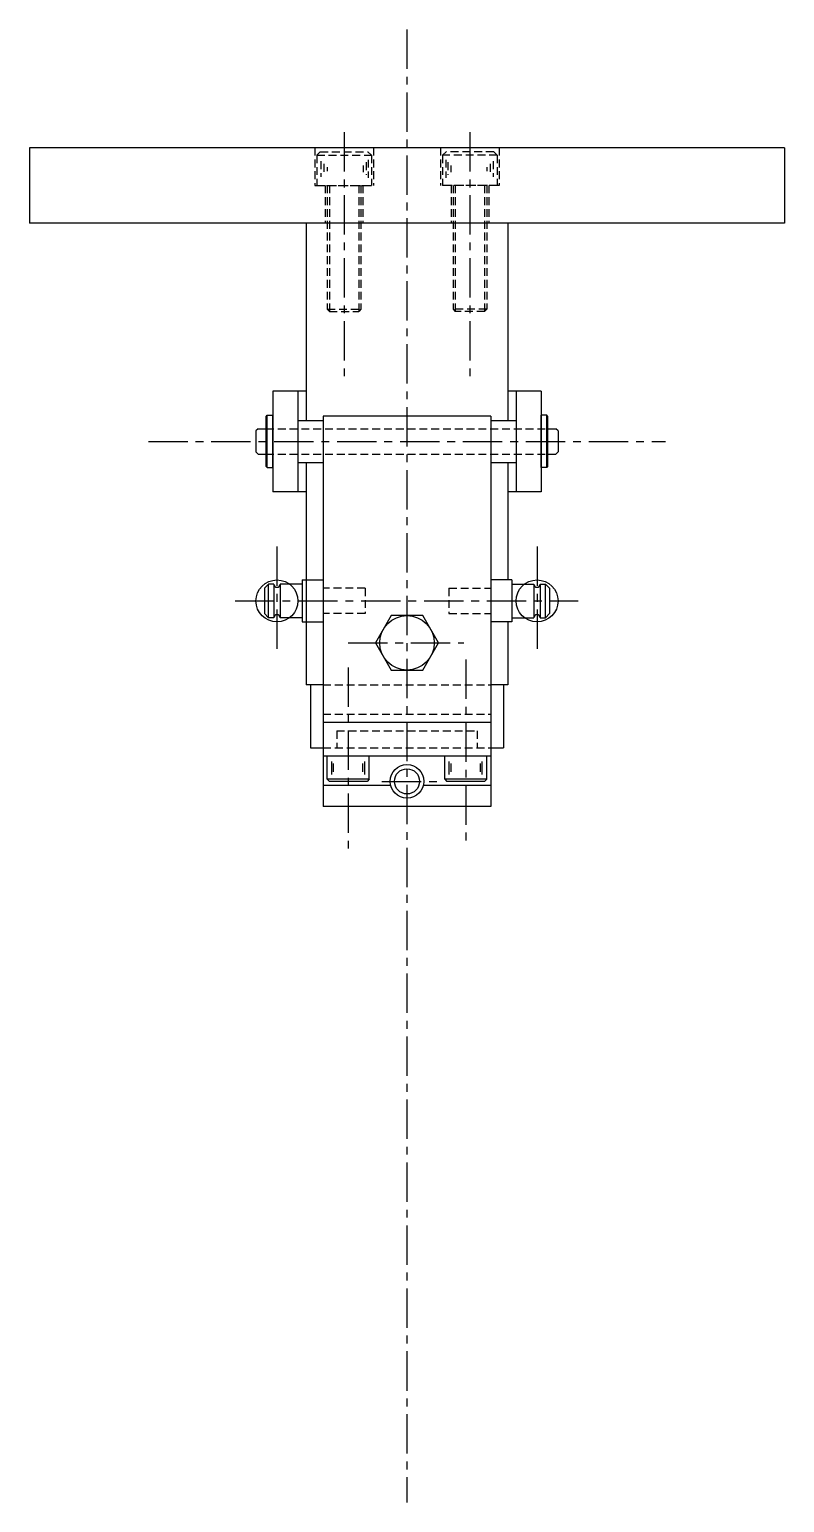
# Model space of a CAD drawing. Extents: x -13768 to 18086, y -10615 to 1188.
# Drawn here: x 8774.1 to 8954.1, y -3459.5 to -3108.5 of the extents above; entities that cross this region are included whole.
import ezdxf

# ---------------------------------------------------------------- set-up
doc = ezdxf.new("R2010")
doc.units = 0
doc.header["$LTSCALE"] = 7.5
doc.header["$MEASUREMENT"] = 0
doc.linetypes.add('CENTER', pattern=[2, 1.25, -0.25, 0.25, -0.25])
doc.linetypes.add('HIDDEN', pattern=[0.375, 0.25, -0.125])
doc.layers.get('0').update_dxf_attribs({"linetype": 'CONTINUOUS'})
doc.layers.add('CL', color=1, linetype='CENTER')
doc.layers.add('OC', color=1, linetype='HIDDEN')

# ---------------------------------------------------------------- blocks, each defined once
blk = doc.blocks.new('08933S')
blk.add_lwpolyline([(-3.75, -6.5), (3.75, -6.5), (7.51, 0), (3.75, 6.5), (-3.75, 6.5), (-7.51, 0)], close=True)
at = {"color": 1}
blk.add_circle((0, 0), 6.5, dxfattribs=at)
blk = doc.blocks.new('06912L')
for p, q in [((-5, 5.5), (-4.5, 6)), ((-5, 5.5), (-5, 0)), ((-4.5, 6), (4.5, 6)), ((5, 5.5), (4.5, 6)), ((5, 5.5), (5, 0)), ((-5, 0), (5, 0))]:
    blk.add_line(p, q)
at = {"color": 1}
for p, q in [((-5, 5.5), (5, 5.5)), ((-3.95, 4.33), (-3.95, 1.3)), ((-3.49, 3.73), (-3.49, 1.75)), ((3.49, 3.73), (3.49, 1.75)), ((3.95, 4.33), (3.95, 1.3))]:
    blk.add_line(p, q, dxfattribs=at)
blk = doc.blocks.new('06125')
for p, q in [((-5.95, 1.6), (-6.25, 1.3)), ((-6.25, 1.3), (-6.25, 0)), ((-6.25, 0), (6.25, 0)), ((-5.95, 1.6), (5.95, 1.6)), ((5.95, 1.6), (6.25, 1.3)), ((6.25, 1.3), (6.25, 0))]:
    blk.add_line(p, q)
at = {"color": 1}
blk.add_line((-6.25, 1.3), (6.25, 1.3), dxfattribs=at)
blk = doc.blocks.new('08912L')
for p, q in [((-6.5, 7.2), (-5.7, 8)), ((-6.5, 7.2), (-6.5, 0)), ((-5.7, 8), (5.7, 8)), ((5.7, 8), (6.5, 7.2)), ((6.5, 7.2), (6.5, 0)), ((-6.5, 0), (6.5, 0))]:
    blk.add_line(p, q)
at = {"color": 1}
for p, q in [((-6.5, 7.2), (6.5, 7.2)), ((-5.56, 5.75), (-5.56, 2.02)), ((-4.81, 5.13), (-4.81, 2.89)), ((-4.07, 4.39), (-4.07, 3.39)), ((4.52, 4.76), (4.52, 3.14)), ((5.26, 5.51), (5.26, 2.52)), ((5.76, 6.13), (5.76, 1.78))]:
    blk.add_line(p, q, dxfattribs=at)

msp = doc.modelspace()

# ---------------------------------------------------------------- linework, layer by layer
for p, q in [((8954.13169, -3136.67667), (8774.13169, -3136.67667)), ((8774.13169, -3136.67667), (8774.13169, -3154.67667)), ((8954.13169, -3136.67667), (8954.13169, -3154.67667)), ((8954.13169, -3154.67667), (8774.13169, -3154.67667)), ((8840.13169, -3154.67667), (8840.13169, -3201.67667)), ((8888.13169, -3154.67667), (8888.13169, -3201.67667)), ((8832.13169, -3194.67667), (8832.13169, -3218.67667)), ((8840.13169, -3194.67667), (8832.13169, -3194.67667)), ((8838.13169, -3194.67667), (8838.13169, -3218.67667)), ((8896.13169, -3194.67667), (8888.13169, -3194.67667)), ((8890.13169, -3194.67667), (8890.13169, -3218.67667)), ((8896.13169, -3194.67667), (8896.13169, -3218.67667)), ((8844.13169, -3200.67667), (8844.13169, -3293.67667)), ((8884.13169, -3200.67667), (8844.13169, -3200.67667)), ((8884.13169, -3200.67667), (8884.13169, -3293.67667)), ((8828.63169, -3203.67667), (8828.13169, -3204.17667)), ((8828.13169, -3204.17667), (8828.13169, -3209.17667)), ((8828.63169, -3203.67667), (8830.53169, -3203.67667)), ((8838.13169, -3201.67667), (8844.13169, -3201.67667)), ((8884.13169, -3201.67667), (8890.13169, -3201.67667)), ((8897.73169, -3203.67667), (8899.63169, -3203.67667)), ((8900.13169, -3204.17667), (8899.63169, -3203.67667)), ((8900.13169, -3204.17667), (8900.13169, -3209.17667)), ((8828.13169, -3209.17667), (8828.63169, -3209.67667)), ((8828.63169, -3209.67667), (8830.53169, -3209.67667)), ((8838.13169, -3211.67667), (8844.13169, -3211.67667)), ((8840.13169, -3211.67667), (8840.13169, -3264.67667)), ((8884.13169, -3211.67667), (8890.13169, -3211.67667)), ((8888.13169, -3211.67667), (8888.13169, -3239.67667)), ((8897.73169, -3209.67667), (8899.63169, -3209.67667)), ((8899.63169, -3209.67667), (8900.13169, -3209.17667)), ((8840.13169, -3218.67667), (8832.13169, -3218.67667)), ((8896.13169, -3218.67667), (8888.13169, -3218.67667)), ((8839.13169, -3239.67667), (8839.13169, -3249.67667)), ((8839.13169, -3239.67667), (8844.13169, -3239.67667)), ((8889.13169, -3239.67667), (8884.13169, -3239.67667)), ((8889.13169, -3239.67667), (8889.13169, -3249.67667)), ((8830.13169, -3241.67667), (8831.13169, -3240.67667)), ((8830.13169, -3241.67667), (8830.13169, -3247.67667)), ((8832.38169, -3240.67667), (8831.13169, -3240.67667)), ((8831.13169, -3248.67667), (8831.13169, -3240.67667)), ((8832.38169, -3240.67667), (8832.38169, -3248.67667)), ((8839.13169, -3240.67667), (8833.88169, -3240.67667)), ((8833.88169, -3240.67667), (8833.88169, -3248.67667)), ((8889.13169, -3240.67667), (8894.38169, -3240.67667)), ((8894.38169, -3240.67667), (8894.38169, -3248.67667)), ((8895.88169, -3240.67667), (8895.88169, -3248.67667)), ((8895.88169, -3240.67667), (8897.13169, -3240.67667)), ((8898.13169, -3241.67667), (8897.13169, -3240.67667)), ((8897.13169, -3248.67667), (8897.13169, -3240.67667)), ((8898.13169, -3241.67667), (8898.13169, -3247.67667)), ((8831.13169, -3248.67667), (8830.13169, -3247.67667)), ((8832.38169, -3248.67667), (8831.13169, -3248.67667)), ((8839.13169, -3248.67667), (8833.88169, -3248.67667)), ((8839.13169, -3249.67667), (8844.13169, -3249.67667)), ((8889.13169, -3249.67667), (8884.13169, -3249.67667)), ((8888.13169, -3249.67667), (8888.13169, -3264.67667)), ((8889.13169, -3248.67667), (8894.38169, -3248.67667)), ((8895.88169, -3248.67667), (8897.13169, -3248.67667)), ((8897.13169, -3248.67667), (8898.13169, -3247.67667)), ((8844.13169, -3264.67667), (8840.13169, -3264.67667)), ((8841.13169, -3264.67667), (8841.13169, -3279.67667)), ((8888.13169, -3264.67667), (8884.13169, -3264.67667)), ((8887.13169, -3264.67667), (8887.13169, -3279.67667)), ((8884.13169, -3273.67667), (8844.13169, -3273.67667)), ((8841.13169, -3279.67667), (8844.13169, -3279.67667)), ((8884.13169, -3281.67667), (8844.13169, -3281.67667)), ((8884.13169, -3279.67667), (8887.13169, -3279.67667)), ((8860.25871, -3288.67667), (8844.13169, -3288.67667)), ((8884.13169, -3288.67667), (8868.00468, -3288.67667)), ((8884.13169, -3293.67667), (8844.13169, -3293.67667))]:
    msp.add_line(p, q)
for centre, radius in [((8833.13169, -3244.67667), 5), ((8895.13169, -3244.67667), 5), ((8864.13169, -3287.67667), 4), ((8864.13169, -3287.67667), 3)]:
    msp.add_circle(centre, radius)
for centre, start, end in [((8833.13169, -3240.67667), 180, 360), ((8895.13169, -3240.67667), 180, 0), ((8833.13169, -3248.67667), 0, 180), ((8895.13169, -3248.67667), 0, 180)]:
    msp.add_arc(centre, 0.75, start, end)
at = {"layer": 'CL'}
for p, q in [((8864.13169, -3108.50424), (8864.13169, -3459.5362)), ((8849.13169, -3133.01237), (8849.13169, -3191.40668)), ((8879.13169, -3133.01237), (8879.13169, -3191.40668)), ((8802.47531, -3206.67667), (8925.789, -3206.67667)), ((8833.13169, -3231.73962), (8833.13169, -3257.78781)), ((8895.13169, -3231.73962), (8895.13169, -3257.78781)), ((8823.18678, -3244.67667), (8904.92941, -3244.67667)), ((8850.07188, -3254.67667), (8877.64801, -3254.67667)), ((8850.13169, -3260.56617), (8850.13169, -3305.35253)), ((8878.13169, -3258.65294), (8878.13169, -3303.59937)), ((8858.13245, -3287.67667), (8871.21384, -3287.67667))]:
    msp.add_line(p, q, dxfattribs=at)
at = {"layer": 'OC'}
for p, q in [((8842.13169, -3136.67667), (8842.13169, -3145.67667)), ((8856.13169, -3136.67667), (8856.13169, -3145.67667)), ((8872.13169, -3136.67667), (8872.13169, -3145.67667)), ((8886.13169, -3136.67667), (8886.13169, -3145.67667)), ((8842.13169, -3145.67667), (8856.13169, -3145.67667)), ((8844.63169, -3145.67667), (8844.63169, -3154.67667)), ((8845.13169, -3145.67667), (8845.13169, -3175.17667)), ((8845.63169, -3145.67667), (8845.63169, -3175.67667)), ((8852.63169, -3145.67667), (8852.63169, -3175.67667)), ((8853.13169, -3145.67667), (8853.13169, -3175.17667)), ((8853.63169, -3145.67667), (8853.63169, -3154.67667)), ((8886.13169, -3145.67667), (8872.13169, -3145.67667)), ((8874.63169, -3145.67667), (8874.63169, -3154.67667)), ((8875.13169, -3145.67667), (8875.13169, -3175.17667)), ((8875.63169, -3145.67667), (8875.63169, -3175.67667)), ((8882.63169, -3145.67667), (8882.63169, -3175.67667)), ((8883.13169, -3145.67667), (8883.13169, -3175.17667)), ((8883.63169, -3145.67667), (8883.63169, -3154.67667)), ((8845.13169, -3175.17667), (8853.13169, -3175.17667)), ((8845.63169, -3175.67667), (8845.13169, -3175.17667)), ((8845.63169, -3175.67667), (8852.63169, -3175.67667)), ((8853.13169, -3175.17667), (8852.63169, -3175.67667)), ((8875.13169, -3175.17667), (8875.63169, -3175.67667)), ((8883.13169, -3175.17667), (8875.13169, -3175.17667)), ((8882.63169, -3175.67667), (8875.63169, -3175.67667)), ((8882.63169, -3175.67667), (8883.13169, -3175.17667)), ((8830.53169, -3203.67667), (8897.73169, -3203.67667)), ((8830.53169, -3209.67667), (8897.73169, -3209.67667)), ((8854.13169, -3241.67667), (8844.13169, -3241.67667)), ((8854.13169, -3241.67667), (8854.13169, -3247.67667)), ((8874.13169, -3241.67667), (8884.13169, -3241.67667)), ((8874.13169, -3241.67667), (8874.13169, -3247.67667)), ((8854.13169, -3247.67667), (8844.13169, -3247.67667)), ((8874.13169, -3247.67667), (8884.13169, -3247.67667)), ((8844.13169, -3264.67667), (8884.13169, -3264.67667)), ((8844.13169, -3271.67667), (8884.13169, -3271.67667)), ((8847.38169, -3275.67667), (8847.38169, -3279.67667)), ((8847.38169, -3275.67667), (8880.88169, -3275.67667)), ((8880.88169, -3275.67667), (8880.88169, -3279.67667)), ((8844.13169, -3279.67667), (8884.13169, -3279.67667))]:
    msp.add_line(p, q, dxfattribs=at)

# ---------------------------------------------------------------- block references
for name, p, rotation in [('06125', (8832.13169, -3206.67667), 90), ('06912L', (8850.13169, -3281.67667), 180), ('06912L', (8878.13169, -3281.67667), 180)]:
    msp.add_blockref(name, p, dxfattribs=dict(rotation=rotation))
at = {"xscale": -1, "rotation": 270}
msp.add_blockref('06125', (8896.13169, -3206.67667), dxfattribs=at)
msp.add_blockref('08933S', (8864.13169, -3254.67667))
at = {"layer": 'OC'}
msp.add_blockref('08912L', (8849.13169, -3145.67667), dxfattribs=at)
at = {"layer": 'OC', "xscale": -1}
msp.add_blockref('08912L', (8879.13169, -3145.67667), dxfattribs=at)

doc.saveas('drawing.dxf')
